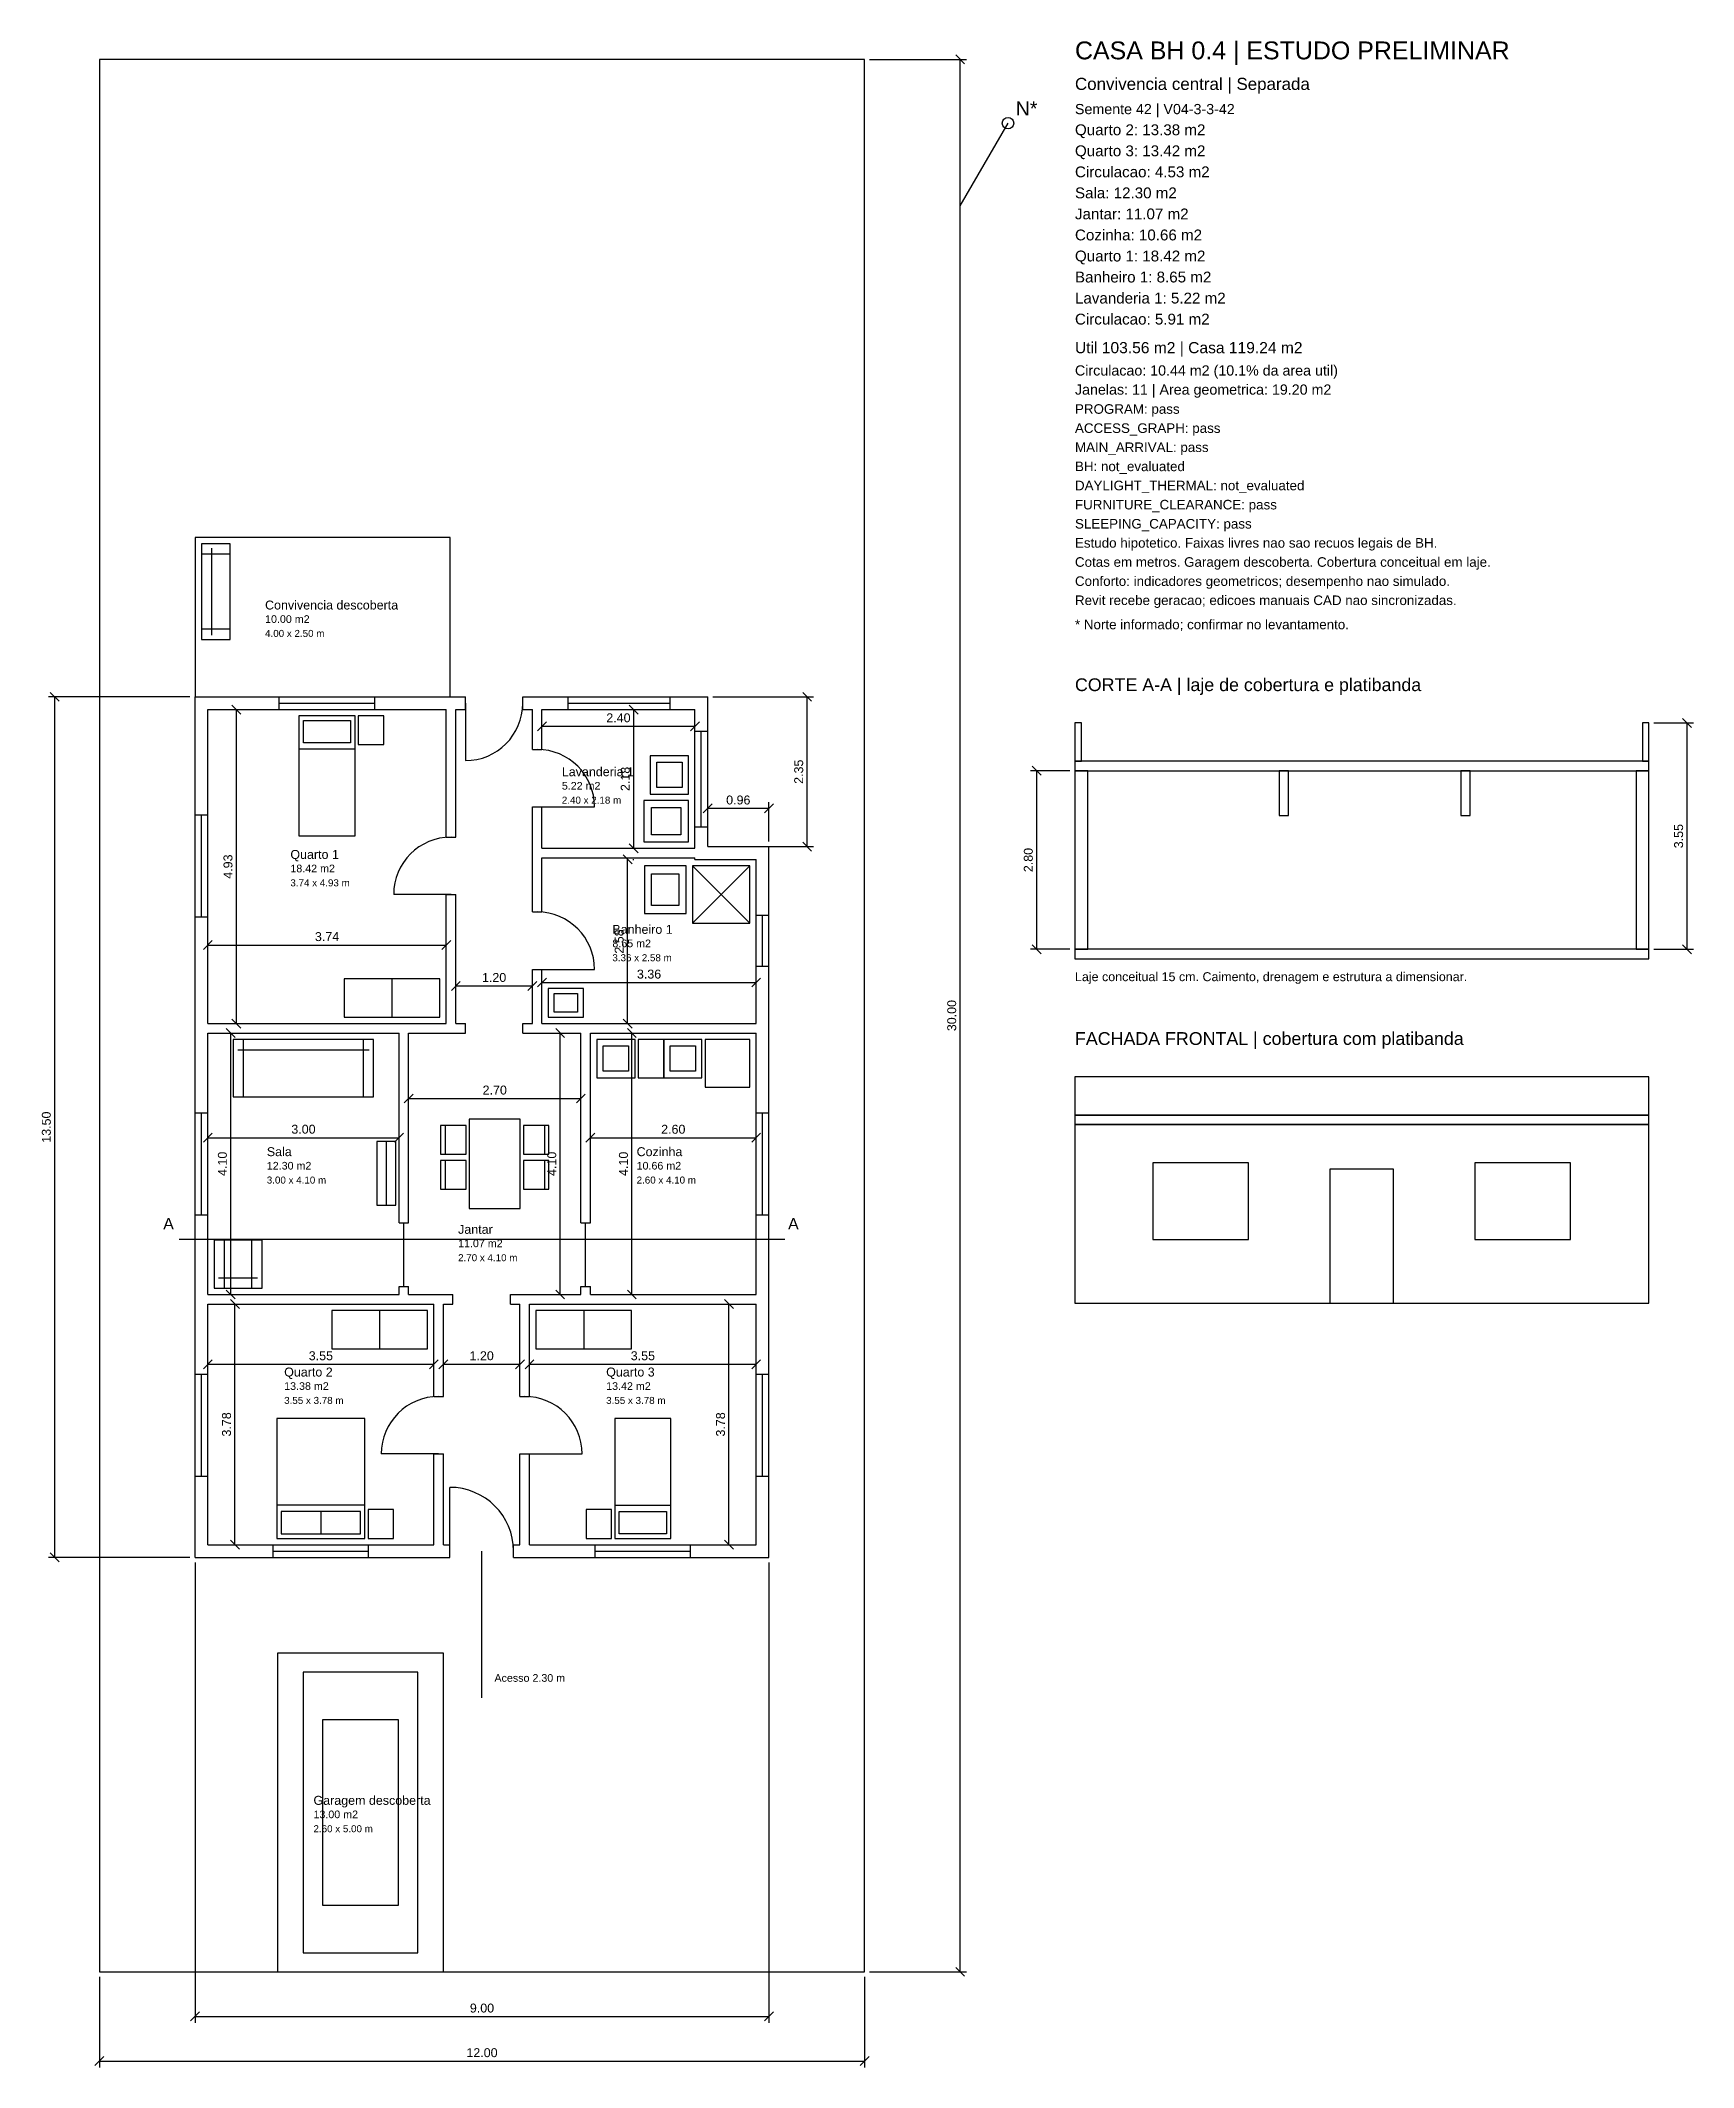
# Model space of a CAD drawing. Header units: millimetres. Extents: x -923 to 107000, y -1500 to 30295.
# Drawn here: x 81077 to 107000, y -1500 to 30295 of the extents above; entities that cross this region are included whole.
import ezdxf

# ---------------------------------------------------------------- set-up
doc = ezdxf.new("R2010")
doc.units = ezdxf.units.MM
doc.header["$MEASUREMENT"] = 0
for name, color, linetype in [('CASA_ACESSO', 4, 'Continuous'), ('CASA_COBERTURA', 2, 'Continuous'), ('CASA_COTAS', 6, 'Continuous'), ('CASA_ESTUDO', 8, 'Continuous'), ('CASA_EXTERNO', 3, 'Continuous'), ('CASA_JANELAS', 4, 'Continuous'), ('CASA_LOTE', 8, 'Continuous'), ('CASA_MOVEIS', 3, 'Continuous'), ('CASA_PAREDES', 7, 'Continuous'), ('CASA_PORTAS', 2, 'Continuous'), ('CASA_TEXTOS', 7, 'Continuous')]:
    doc.layers.add(name, color=color, linetype=linetype)
doc.styles.get("Standard").update_dxf_attribs({"font": 'arial.ttf'})
doc.dimstyles.get("Standard").update_dxf_attribs({"dimtxt": 0.18, "dimasz": 0.18, "dimexe": 0.18, "dimexo": 0.0625, "dimgap": 0.09, "dimtad": 0, "dimtih": 1, "dimtoh": 1, "dimdec": 4, "dimzin": 0, "dimdsep": 46, "dimtxsty": 'Standard', "dimcen": 0.09, "dimadec": 0, "dimazin": 0, "dimtfac": 1, "dimtdec": 4, "dimtofl": 0, "dimtmove": 0, "dimatfit": 3, "dimfxl": 1, "dimtolj": 1, "dimtzin": 0, "dimarcsym": 0})

msp = doc.modelspace()

# ---------------------------------------------------------------- texts
at = {"layer": 'CASA_TEXTOS'}
for s, height, p in [('CASA BH 0.4 | ESTUDO PRELIMINAR', 280, (97300, 30000)), ('Convivencia central | Separada', 190, (97300, 29520)), ('N*', 220, (96370, 29119.038)), ('Semente 42 | V04-3-3-42', 160, (97300, 29140)), ('Quarto 2: 13.38 m2', 170, (97300, 28810)), ('Quarto 3: 13.42 m2', 170, (97300, 28480)), ('Circulacao: 4.53 m2', 170, (97300, 28150)), ('Sala: 12.30 m2', 170, (97300, 27820)), ('Jantar: 11.07 m2', 170, (97300, 27490)), ('Cozinha: 10.66 m2', 170, (97300, 27160)), ('Quarto 1: 18.42 m2', 170, (97300, 26830)), ('Banheiro 1: 8.65 m2', 170, (97300, 26500)), ('Lavanderia 1: 5.22 m2', 170, (97300, 26170)), ('Circulacao: 5.91 m2', 170, (97300, 25840)), ('Util 103.56 m2 | Casa 119.24 m2', 175, (97300, 25390)), ('Circulacao: 10.44 m2 (10.1% da area util)', 160, (97300, 25040)), ('Janelas: 11 | Area geometrica: 19.20 m2', 160, (97300, 24740)), ('PROGRAM: pass', 150, (97300, 24440)), ('ACCESS_GRAPH: pass', 150, (97300, 24140)), ('MAIN_ARRIVAL: pass', 150, (97300, 23840)), ('BH: not_evaluated', 150, (97300, 23540)), ('DAYLIGHT_THERMAL: not_evaluated', 150, (97300, 23240)), ('FURNITURE_CLEARANCE: pass', 150, (97300, 22940)), ('SLEEPING_CAPACITY: pass', 150, (97300, 22640)), ('Estudo hipotetico. Faixas livres nao sao recuos legais de BH.', 150, (97300, 22340)), ('Cotas em metros. Garagem descoberta. Cobertura conceitual em laje.', 150, (97300, 22040)), ('Conforto: indicadores geometricos; desempenho nao simulado.', 150, (97300, 21740)), ('Convivencia descoberta', 140, (84598, 21370)), ('Revit recebe geracao; edicoes manuais CAD nao sincronizadas.', 150, (97300, 21440)), ('4.00 x 2.50 m', 110, (84598, 20940)), ('10.00 m2', 120, (84598, 21160)), ('* Norte informado; confirmar no levantamento.', 150, (97300, 21060)), ('CORTE A-A | laje de cobertura e platibanda', 200, (97300, 20090)), ('Lavanderia 1', 140, (89252.4, 18754.75)), ('5.22 m2', 120, (89252.4, 18544.75)), ('2.40 x 2.18 m', 110, (89252.4, 18324.75)), ('Quarto 1', 140, (84994.95, 17457.5)), ('18.42 m2', 120, (84994.95, 17247.5)), ('3.74 x 4.93 m', 110, (84994.95, 17027.5)), ('Banheiro 1', 140, (90044.95, 16282.5)), ('3.36 x 2.58 m', 110, (90044.95, 15852.5)), ('8.65 m2', 120, (90044.95, 16072.5)), ('Laje conceitual 15 cm. Caimento, drenagem e estrutura a dimensionar.', 140, (97300, 15540)), ('FACHADA FRONTAL | cobertura com platibanda', 200, (97300, 14540)), ('Sala', 140, (84625, 12795)), ('Cozinha', 140, (90425, 12795)), ('3.00 x 4.10 m', 110, (84625, 12365)), ('12.30 m2', 120, (84625, 12585)), ('2.60 x 4.10 m', 110, (90425, 12365)), ('10.66 m2', 120, (90425, 12585)), ('A', 180, (83000, 11645)), ('A', 180, (92800, 11645)), ('Jantar', 140, (87625, 11577)), ('11.07 m2', 120, (87625, 11367)), ('2.70 x 4.10 m', 110, (87625, 11147)), ('Quarto 2', 140, (84897.594, 9338.5)), ('13.38 m2', 120, (84897.594, 9128.5)), ('Quarto 3', 140, (89947.594, 9338.5)), ('13.42 m2', 120, (89947.594, 9128.5)), ('3.55 x 3.78 m', 110, (84897.594, 8908.5)), ('3.55 x 3.78 m', 110, (89947.594, 8908.5)), ('Acesso 2.30 m', 120, (88195.189, 4550)), ('Garagem descoberta', 140, (85357.189, 2620)), ('2.60 x 5.00 m', 110, (85357.189, 2190)), ('13.00 m2', 120, (85357.189, 2410))]:
    msp.add_text(s, height=height, dxfattribs=at).set_placement(p)

# ---------------------------------------------------------------- blocks, each defined once
blk = doc.blocks.new('*D45')
at = {"layer": 'CASA_COTAS', "color": 0, "lineweight": -2, "transparency": 16777216}
for p, q in [((83630, 9461), (83770, 9601)), ((83700, 9611), (83700, 9631)), ((87175, 9461), (87315, 9601)), ((87245, 9611), (87245, 9631)), ((83700, 9531), (87245, 9531))]:
    blk.add_line(p, q, dxfattribs=at)
at = {"layer": 'Defpoints', "color": 0, "transparency": 16777216}
for p in [(83700, 9531), (87245, 9531), (87245, 9531)]:
    blk.add_point(p, dxfattribs=at)
at = {"layer": 'CASA_COTAS', "color": 0, "transparency": 16777216, "insert": (85473, 9663), "char_height": 140, "attachment_point": 5}
blk.add_mtext('\\A1;3.55', dxfattribs=at)
blk = doc.blocks.new('*D46')
at = {"layer": 'CASA_COTAS', "color": 0, "lineweight": -2, "transparency": 16777216}
for p, q in [((84195, 10405), (84055, 10545)), ((84125, 6700), (84125, 10475)), ((84205, 10475), (84225, 10475)), ((84195, 6630), (84055, 6770)), ((84205, 6700), (84225, 6700))]:
    blk.add_line(p, q, dxfattribs=at)
at = {"layer": 'Defpoints', "color": 0, "transparency": 16777216}
for p in [(84125, 10475), (84125, 10475), (84125, 6700)]:
    blk.add_point(p, dxfattribs=at)
at = {"layer": 'CASA_COTAS', "color": 0, "transparency": 16777216, "insert": (83994, 8587), "char_height": 140, "attachment_point": 5, "rotation": 90}
blk.add_mtext('\\A1;3.78', dxfattribs=at)
blk = doc.blocks.new('*D47')
at = {"layer": 'CASA_COTAS', "color": 0, "lineweight": -2, "transparency": 16777216}
for p, q in [((88675, 9461), (88815, 9601)), ((88745, 9611), (88745, 9631)), ((92230, 9461), (92370, 9601)), ((92300, 9611), (92300, 9631)), ((88745, 9531), (92300, 9531))]:
    blk.add_line(p, q, dxfattribs=at)
at = {"layer": 'Defpoints', "color": 0, "transparency": 16777216}
for p in [(88745, 9531), (92300, 9531), (92300, 9531)]:
    blk.add_point(p, dxfattribs=at)
at = {"layer": 'CASA_COTAS', "color": 0, "transparency": 16777216, "insert": (90523, 9663), "char_height": 140, "attachment_point": 5}
blk.add_mtext('\\A1;3.55', dxfattribs=at)
blk = doc.blocks.new('*D48')
at = {"layer": 'CASA_COTAS', "color": 0, "lineweight": -2, "transparency": 16777216}
for p, q in [((91943, 10405), (91803, 10545)), ((91873, 6700), (91873, 10475)), ((91953, 10475), (91973, 10475)), ((91943, 6630), (91803, 6770)), ((91953, 6700), (91973, 6700))]:
    blk.add_line(p, q, dxfattribs=at)
at = {"layer": 'Defpoints', "color": 0, "transparency": 16777216}
for p in [(91873, 10475), (91873, 10475), (91873, 6700)]:
    blk.add_point(p, dxfattribs=at)
at = {"layer": 'CASA_COTAS', "color": 0, "transparency": 16777216, "insert": (91742, 8587), "char_height": 140, "attachment_point": 5, "rotation": 90}
blk.add_mtext('\\A1;3.78', dxfattribs=at)
blk = doc.blocks.new('*D49')
at = {"layer": 'CASA_COTAS', "color": 0, "lineweight": -2, "transparency": 16777216}
for p, q in [((87325, 9461), (87465, 9601)), ((87395, 9611), (87395, 9631)), ((88525, 9461), (88665, 9601)), ((88595, 9611), (88595, 9631)), ((87395, 9531), (88595, 9531))]:
    blk.add_line(p, q, dxfattribs=at)
at = {"layer": 'Defpoints', "color": 0, "transparency": 16777216}
for p in [(87395, 9531), (88595, 9531), (88595, 9531)]:
    blk.add_point(p, dxfattribs=at)
at = {"layer": 'CASA_COTAS', "color": 0, "transparency": 16777216, "insert": (87995, 9663), "char_height": 140, "attachment_point": 5}
blk.add_mtext('\\A1;1.20', dxfattribs=at)
blk = doc.blocks.new('*D50')
at = {"layer": 'CASA_COTAS', "color": 0, "lineweight": -2, "transparency": 16777216}
for p, q in [((83630, 13015), (83770, 13155)), ((83700, 13165), (83700, 13185)), ((83700, 13085), (86700, 13085)), ((86630, 13015), (86770, 13155)), ((86700, 13165), (86700, 13185))]:
    blk.add_line(p, q, dxfattribs=at)
at = {"layer": 'Defpoints', "color": 0, "transparency": 16777216}
for p in [(83700, 13085), (86700, 13085), (86700, 13085)]:
    blk.add_point(p, dxfattribs=at)
at = {"layer": 'CASA_COTAS', "color": 0, "transparency": 16777216, "insert": (85200, 13217), "char_height": 140, "attachment_point": 5}
blk.add_mtext('\\A1;3.00', dxfattribs=at)
blk = doc.blocks.new('*D51')
at = {"layer": 'CASA_COTAS', "color": 0, "lineweight": -2, "transparency": 16777216}
for p, q in [((84130, 14655), (83990, 14795)), ((84060, 10625), (84060, 14725)), ((84140, 14725), (84160, 14725)), ((84130, 10555), (83990, 10695)), ((84140, 10625), (84160, 10625))]:
    blk.add_line(p, q, dxfattribs=at)
at = {"layer": 'Defpoints', "color": 0, "transparency": 16777216}
for p in [(84060, 14725), (84060, 14725), (84060, 10625)]:
    blk.add_point(p, dxfattribs=at)
at = {"layer": 'CASA_COTAS', "color": 0, "transparency": 16777216, "insert": (83929, 12675), "char_height": 140, "attachment_point": 5, "rotation": 90}
blk.add_mtext('\\A1;4.10', dxfattribs=at)
blk = doc.blocks.new('*D52')
at = {"layer": 'CASA_COTAS', "color": 0, "lineweight": -2, "transparency": 16777216}
for p, q in [((86780, 13630), (86920, 13770)), ((86850, 13780), (86850, 13800)), ((86850, 13700), (89550, 13700)), ((89480, 13630), (89620, 13770)), ((89550, 13780), (89550, 13800))]:
    blk.add_line(p, q, dxfattribs=at)
at = {"layer": 'Defpoints', "color": 0, "transparency": 16777216}
for p in [(86850, 13700), (89550, 13700), (89550, 13700)]:
    blk.add_point(p, dxfattribs=at)
at = {"layer": 'CASA_COTAS', "color": 0, "transparency": 16777216, "insert": (88200, 13831), "char_height": 140, "attachment_point": 5}
blk.add_mtext('\\A1;2.70', dxfattribs=at)
blk = doc.blocks.new('*D53')
at = {"layer": 'CASA_COTAS', "color": 0, "lineweight": -2, "transparency": 16777216}
for p, q in [((89296, 14655), (89156, 14795)), ((89226, 10625), (89226, 14725)), ((89306, 14725), (89326, 14725)), ((89296, 10555), (89156, 10695)), ((89306, 10625), (89326, 10625))]:
    blk.add_line(p, q, dxfattribs=at)
at = {"layer": 'Defpoints', "color": 0, "transparency": 16777216}
for p in [(89226, 14725), (89226, 14725), (89226, 10625)]:
    blk.add_point(p, dxfattribs=at)
at = {"layer": 'CASA_COTAS', "color": 0, "transparency": 16777216, "insert": (89095, 12675), "char_height": 140, "attachment_point": 5, "rotation": 90}
blk.add_mtext('\\A1;4.10', dxfattribs=at)
blk = doc.blocks.new('*D54')
at = {"layer": 'CASA_COTAS', "color": 0, "lineweight": -2, "transparency": 16777216}
for p, q in [((89630, 13015), (89770, 13155)), ((89700, 13165), (89700, 13185)), ((89700, 13085), (92300, 13085)), ((92230, 13015), (92370, 13155)), ((92300, 13165), (92300, 13185))]:
    blk.add_line(p, q, dxfattribs=at)
at = {"layer": 'Defpoints', "color": 0, "transparency": 16777216}
for p in [(89700, 13085), (92300, 13085), (92300, 13085)]:
    blk.add_point(p, dxfattribs=at)
at = {"layer": 'CASA_COTAS', "color": 0, "transparency": 16777216, "insert": (91000, 13216), "char_height": 140, "attachment_point": 5}
blk.add_mtext('\\A1;2.60', dxfattribs=at)
blk = doc.blocks.new('*D55')
at = {"layer": 'CASA_COTAS', "color": 0, "lineweight": -2, "transparency": 16777216}
for p, q in [((90420, 14655), (90280, 14795)), ((90350, 10625), (90350, 14725)), ((90430, 14725), (90450, 14725)), ((90420, 10555), (90280, 10695)), ((90430, 10625), (90450, 10625))]:
    blk.add_line(p, q, dxfattribs=at)
at = {"layer": 'Defpoints', "color": 0, "transparency": 16777216}
for p in [(90350, 14725), (90350, 14725), (90350, 10625)]:
    blk.add_point(p, dxfattribs=at)
at = {"layer": 'CASA_COTAS', "color": 0, "transparency": 16777216, "insert": (90219, 12675), "char_height": 140, "attachment_point": 5, "rotation": 90}
blk.add_mtext('\\A1;4.10', dxfattribs=at)
blk = doc.blocks.new('*D56')
at = {"layer": 'CASA_COTAS', "color": 0, "lineweight": -2, "transparency": 16777216}
for p, q in [((83630, 16036), (83770, 16176)), ((83700, 16186), (83700, 16206)), ((83700, 16106), (87440, 16106)), ((87370, 16036), (87510, 16176)), ((87440, 16186), (87440, 16206))]:
    blk.add_line(p, q, dxfattribs=at)
at = {"layer": 'Defpoints', "color": 0, "transparency": 16777216}
for p in [(83700, 16106), (87440, 16106), (87440, 16106)]:
    blk.add_point(p, dxfattribs=at)
at = {"layer": 'CASA_COTAS', "color": 0, "transparency": 16777216, "insert": (85570, 16238), "char_height": 140, "attachment_point": 5}
blk.add_mtext('\\A1;3.74', dxfattribs=at)
blk = doc.blocks.new('*D57')
at = {"layer": 'CASA_COTAS', "color": 0, "lineweight": -2, "transparency": 16777216}
for p, q in [((84219, 19730), (84079, 19870)), ((84149, 14875), (84149, 19800)), ((84229, 19800), (84249, 19800)), ((84219, 14805), (84079, 14945)), ((84229, 14875), (84249, 14875))]:
    blk.add_line(p, q, dxfattribs=at)
at = {"layer": 'Defpoints', "color": 0, "transparency": 16777216}
for p in [(84149, 19800), (84149, 19800), (84149, 14875)]:
    blk.add_point(p, dxfattribs=at)
at = {"layer": 'CASA_COTAS', "color": 0, "transparency": 16777216, "insert": (84017, 17337), "char_height": 140, "attachment_point": 5, "rotation": 90}
blk.add_mtext('\\A1;4.93', dxfattribs=at)
blk = doc.blocks.new('*D58')
at = {"layer": 'CASA_COTAS', "color": 0, "lineweight": -2, "transparency": 16777216}
for p, q in [((88870, 15449), (89010, 15589)), ((88940, 15599), (88940, 15619)), ((92230, 15449), (92370, 15589)), ((92300, 15599), (92300, 15619)), ((88940, 15519), (92300, 15519))]:
    blk.add_line(p, q, dxfattribs=at)
at = {"layer": 'Defpoints', "color": 0, "transparency": 16777216}
for p in [(88940, 15519), (92300, 15519), (92300, 15519)]:
    blk.add_point(p, dxfattribs=at)
at = {"layer": 'CASA_COTAS', "color": 0, "transparency": 16777216, "insert": (90620, 15650), "char_height": 140, "attachment_point": 5}
blk.add_mtext('\\A1;3.36', dxfattribs=at)
blk = doc.blocks.new('*D59')
at = {"layer": 'CASA_COTAS', "color": 0, "lineweight": -2, "transparency": 16777216}
for p, q in [((90354, 17380), (90214, 17520)), ((90284, 14875), (90284, 17450)), ((90364, 17450), (90384, 17450)), ((90354, 14805), (90214, 14945)), ((90364, 14875), (90384, 14875))]:
    blk.add_line(p, q, dxfattribs=at)
at = {"layer": 'Defpoints', "color": 0, "transparency": 16777216}
for p in [(90284, 17450), (90284, 17450), (90284, 14875)]:
    blk.add_point(p, dxfattribs=at)
at = {"layer": 'CASA_COTAS', "color": 0, "transparency": 16777216, "insert": (90152, 16162), "char_height": 140, "attachment_point": 5, "rotation": 90}
blk.add_mtext('\\A1;2.58', dxfattribs=at)
blk = doc.blocks.new('*D60')
at = {"layer": 'CASA_COTAS', "color": 0, "lineweight": -2, "transparency": 16777216}
for p, q in [((88870, 19469), (89010, 19609)), ((88940, 19619), (88940, 19639)), ((88940, 19539), (91340, 19539)), ((91270, 19469), (91410, 19609)), ((91340, 19619), (91340, 19639))]:
    blk.add_line(p, q, dxfattribs=at)
at = {"layer": 'Defpoints', "color": 0, "transparency": 16777216}
for p in [(88940, 19539), (91340, 19539), (91340, 19539)]:
    blk.add_point(p, dxfattribs=at)
at = {"layer": 'CASA_COTAS', "color": 0, "transparency": 16777216, "insert": (90140, 19670), "char_height": 140, "attachment_point": 5}
blk.add_mtext('\\A1;2.40', dxfattribs=at)
blk = doc.blocks.new('*D61')
at = {"layer": 'CASA_COTAS', "color": 0, "lineweight": -2, "transparency": 16777216}
for p, q in [((90450, 19730), (90310, 19870)), ((90380, 17625), (90380, 19800)), ((90460, 19800), (90480, 19800)), ((90450, 17555), (90310, 17695)), ((90460, 17625), (90480, 17625))]:
    blk.add_line(p, q, dxfattribs=at)
at = {"layer": 'Defpoints', "color": 0, "transparency": 16777216}
for p in [(90380, 19800), (90380, 19800), (90380, 17625)]:
    blk.add_point(p, dxfattribs=at)
at = {"layer": 'CASA_COTAS', "color": 0, "transparency": 16777216, "insert": (90248, 18712), "char_height": 140, "attachment_point": 5, "rotation": 90}
blk.add_mtext('\\A1;2.18', dxfattribs=at)
blk = doc.blocks.new('*D62')
at = {"layer": 'CASA_COTAS', "color": 0, "lineweight": -2, "transparency": 16777216}
for p, q in [((87520, 15396), (87660, 15536)), ((87590, 15546), (87590, 15566)), ((87590, 15466), (88790, 15466)), ((88720, 15396), (88860, 15536)), ((88790, 15546), (88790, 15566))]:
    blk.add_line(p, q, dxfattribs=at)
at = {"layer": 'Defpoints', "color": 0, "transparency": 16777216}
for p in [(87590, 15466), (88790, 15466), (88790, 15466)]:
    blk.add_point(p, dxfattribs=at)
at = {"layer": 'CASA_COTAS', "color": 0, "transparency": 16777216, "insert": (88190, 15597), "char_height": 140, "attachment_point": 5}
blk.add_mtext('\\A1;1.20', dxfattribs=at)
blk = doc.blocks.new('*D63')
at = {"layer": 'CASA_COTAS', "color": 0, "lineweight": -2, "transparency": 16777216}
for p, q in [((91470, 18180), (91610, 18320)), ((91540, 17730), (91540, 18350)), ((92500, 18250), (91540, 18250)), ((92430, 18180), (92570, 18320)), ((92500, 17730), (92500, 18350))]:
    blk.add_line(p, q, dxfattribs=at)
at = {"layer": 'Defpoints', "color": 0, "transparency": 16777216}
for p in [(91540, 18250), (91540, 17650), (92500, 17650)]:
    blk.add_point(p, dxfattribs=at)
at = {"layer": 'CASA_COTAS', "color": 0, "transparency": 16777216, "insert": (92020, 18381), "char_height": 140, "attachment_point": 5}
blk.add_mtext('\\A1;0.96', dxfattribs=at)
blk = doc.blocks.new('*D64')
at = {"layer": 'CASA_COTAS', "color": 0, "lineweight": -2, "transparency": 16777216}
for p, q in [((93170, 19930), (93030, 20070)), ((91620, 20000), (93200, 20000)), ((93100, 17650), (93100, 20000)), ((91620, 17650), (93200, 17650)), ((93170, 17580), (93030, 17720))]:
    blk.add_line(p, q, dxfattribs=at)
at = {"layer": 'Defpoints', "color": 0, "transparency": 16777216}
for p in [(91540, 20000), (93100, 20000), (91540, 17650)]:
    blk.add_point(p, dxfattribs=at)
at = {"layer": 'CASA_COTAS', "color": 0, "transparency": 16777216, "insert": (92968, 18825), "char_height": 140, "attachment_point": 5, "rotation": 90}
blk.add_mtext('\\A1;2.35', dxfattribs=at)
blk = doc.blocks.new('*D65')
at = {"layer": 'CASA_COTAS', "color": 0, "lineweight": -2, "transparency": 16777216}
for p, q in [((83500, 6420), (83500, -800)), ((92500, 6420), (92500, -800)), ((83430, -770), (83570, -630)), ((92430, -770), (92570, -630)), ((83500, -700), (92500, -700))]:
    blk.add_line(p, q, dxfattribs=at)
at = {"layer": 'Defpoints', "color": 0, "transparency": 16777216}
for p in [(83500, 6500), (92500, 6500), (92500, -700)]:
    blk.add_point(p, dxfattribs=at)
at = {"layer": 'CASA_COTAS', "color": 0, "transparency": 16777216, "insert": (88000, -569), "char_height": 140, "attachment_point": 5}
blk.add_mtext('\\A1;9.00', dxfattribs=at)
blk = doc.blocks.new('*D66')
at = {"layer": 'CASA_COTAS', "color": 0, "lineweight": -2, "transparency": 16777216}
for p, q in [((81370, 19930), (81230, 20070)), ((83420, 20000), (81200, 20000)), ((81300, 6500), (81300, 20000)), ((83420, 6500), (81200, 6500)), ((81370, 6430), (81230, 6570))]:
    blk.add_line(p, q, dxfattribs=at)
at = {"layer": 'Defpoints', "color": 0, "transparency": 16777216}
for p in [(81300, 20000), (83500, 20000), (83500, 6500)]:
    blk.add_point(p, dxfattribs=at)
at = {"layer": 'CASA_COTAS', "color": 0, "transparency": 16777216, "insert": (81168, 13250), "char_height": 140, "attachment_point": 5, "rotation": 90}
blk.add_mtext('\\A1;13.50', dxfattribs=at)
blk = doc.blocks.new('*D67')
at = {"layer": 'CASA_COTAS', "color": 0, "lineweight": -2, "transparency": 16777216}
for p, q in [((82000, -80), (82000, -1500)), ((94000, -80), (94000, -1500)), ((81930, -1470), (82070, -1330)), ((82000, -1400), (94000, -1400)), ((93930, -1470), (94070, -1330))]:
    blk.add_line(p, q, dxfattribs=at)
at = {"layer": 'Defpoints', "color": 0, "transparency": 16777216}
for p in [(82000, 0), (94000, 0), (94000, -1400)]:
    blk.add_point(p, dxfattribs=at)
at = {"layer": 'CASA_COTAS', "color": 0, "transparency": 16777216, "insert": (88000, -1269), "char_height": 140, "attachment_point": 5}
blk.add_mtext('\\A1;12.00', dxfattribs=at)
blk = doc.blocks.new('*D68')
at = {"layer": 'CASA_COTAS', "color": 0, "lineweight": -2, "transparency": 16777216}
for p, q in [((94080, 30000), (95600, 30000)), ((95570, 29930), (95430, 30070)), ((95500, 0), (95500, 30000)), ((94080, 0), (95600, 0)), ((95570, -70), (95430, 70))]:
    blk.add_line(p, q, dxfattribs=at)
at = {"layer": 'Defpoints', "color": 0, "transparency": 16777216}
for p in [(94000, 30000), (95500, 30000), (94000, 0)]:
    blk.add_point(p, dxfattribs=at)
at = {"layer": 'CASA_COTAS', "color": 0, "transparency": 16777216, "insert": (95368, 15000), "char_height": 140, "attachment_point": 5, "rotation": 90}
blk.add_mtext('\\A1;30.00', dxfattribs=at)
blk = doc.blocks.new('*D69')
at = {"layer": 'CASA_COTAS', "color": 0, "lineweight": -2, "transparency": 16777216}
for p, q in [((97220, 18840), (96600, 18840)), ((96770, 18770), (96630, 18910)), ((96700, 16040), (96700, 18840)), ((97220, 16040), (96600, 16040)), ((96770, 15970), (96630, 16110))]:
    blk.add_line(p, q, dxfattribs=at)
at = {"layer": 'Defpoints', "color": 0, "transparency": 16777216}
for p in [(96700, 18840), (97300, 18840), (97300, 16040)]:
    blk.add_point(p, dxfattribs=at)
at = {"layer": 'CASA_COTAS', "color": 0, "transparency": 16777216, "insert": (96569, 17440), "char_height": 140, "attachment_point": 5, "rotation": 90}
blk.add_mtext('\\A1;2.80', dxfattribs=at)
blk = doc.blocks.new('*D70')
at = {"layer": 'CASA_COTAS', "color": 0, "lineweight": -2, "transparency": 16777216}
for p, q in [((106380, 19590), (107000, 19590)), ((106970, 19520), (106830, 19660)), ((106900, 16040), (106900, 19590)), ((106380, 16040), (107000, 16040)), ((106970, 15970), (106830, 16110))]:
    blk.add_line(p, q, dxfattribs=at)
at = {"layer": 'Defpoints', "color": 0, "transparency": 16777216}
for p in [(106300, 19590), (106900, 19590), (106300, 16040)]:
    blk.add_point(p, dxfattribs=at)
at = {"layer": 'CASA_COTAS', "color": 0, "transparency": 16777216, "insert": (106768, 17815), "char_height": 140, "attachment_point": 5, "rotation": 90}
blk.add_mtext('\\A1;3.55', dxfattribs=at)

# ---------------------------------------------------------------- dimensions: what is measured, and where the dimension line sits
at = {"layer": 'CASA_COTAS'}
for base, p1, p2, picture, middle in [((95500, 30000), (94000, 0), (94000, 30000), '*D68', (95368.472, 15000)), ((81300, 20000), (83500, 6500), (83500, 20000), '*D66', (81168.472, 13250)), ((93100, 20000), (91539.9, 17650), (91539.9, 20000), '*D64', (92968.472, 18825)), ((84148.787980253, 19800), (84148.787980253, 14875), (84148.787980253, 19800), '*D57', (84017.260012995, 17337.5)), ((90379.899835438, 19800), (90379.899835437, 17625), (90379.899835437, 19800), '*D61', (90248.419617156, 18712.5)), ((106900, 19590), (106300, 16040), (106300, 19590), '*D70', (106768.472, 17815)), ((96700, 18840), (97300, 16040), (97300, 18840), '*D69', (96568.52, 17440)), ((90283.939901263, 17450), (90283.939901262, 14875), (90283.939901262, 17450), '*D59', (90152.459682981, 16162.5)), ((84060, 14725), (84060, 10625), (84060, 14725), '*D51', (83928.52, 12675)), ((89226, 14725), (89226, 10625), (89226, 14725), '*D53', (89094.52, 12675)), ((90350, 14725), (90350, 10625), (90350, 14725), '*D55', (90218.52, 12675)), ((84125.422634459, 10475), (84125.422634459, 6700), (84125.422634459, 10475), '*D46', (83993.894667201, 8587.5)), ((91873.422634459, 10475), (91873.422634459, 6700), (91873.422634459, 10475), '*D48', (91741.894667201, 8587.5))]:
    dim = msp.add_linear_dim(base=base, p1=p1, p2=p2, angle=90, dimstyle='Standard', override={"dimtxt": 140, "dimasz": 120, "dimexe": 100, "dimexo": 80, "dimgap": 60, "dimtad": 1, "dimtih": 0, "dimtoh": 0, "dimdec": 2, "dimlfac": 0.001, "dimpost": '<>', "dimtsz": 70}, dxfattribs=at)
    dim.commit()
    dim.dimension.update_dxf_attribs({"geometry": picture, "text_midpoint": middle})
for base, p1, p2, picture, middle in [((91339.9, 19539), (88939.9, 19539), (91339.9, 19539), '*D60', (90139.9, 19670.48)), ((91539.9, 18250), (92500, 17650), (91539.9, 17650), '*D63', (92019.95, 18381.48)), ((87439.9, 16106.25), (83700, 16106.25), (87439.9, 16106.25), '*D56', (85569.95, 16237.778)), ((88789.9, 15466), (87589.9, 15466), (88789.9, 15466), '*D62', (88189.9, 15597.48)), ((92300, 15518.75), (88939.9, 15518.75), (92300, 15518.75), '*D58', (90619.95, 15650.278)), ((89550, 13700), (86850, 13700), (89550, 13700), '*D52', (88200, 13831.48)), ((86700, 13085), (83700, 13085), (86700, 13085), '*D50', (85200, 13216.528)), ((92300, 13085), (89700, 13085), (92300, 13085), '*D54', (91000, 13216.48)), ((87245.189, 9531.25), (83700, 9531.25), (87245.189, 9531.25), '*D45', (85472.594, 9662.778)), ((88595.189, 9531.25), (87395.189, 9531.25), (88595.189, 9531.25), '*D49', (87995.189, 9662.73)), ((92300, 9531.25), (88745.189, 9531.25), (92300, 9531.25), '*D47', (90522.594, 9662.778)), ((92500, -700), (83500, 6500), (92500, 6500), '*D65', (88000, -568.52)), ((94000, -1400), (82000, 0), (94000, 0), '*D67', (88000, -1268.52))]:
    dim = msp.add_linear_dim(base=base, p1=p1, p2=p2, dimstyle='Standard', override={"dimtxt": 140, "dimasz": 120, "dimexe": 100, "dimexo": 80, "dimgap": 60, "dimtad": 1, "dimtih": 0, "dimtoh": 0, "dimdec": 2, "dimlfac": 0.001, "dimpost": '<>', "dimtsz": 70}, dxfattribs=at)
    dim.commit()
    dim.dimension.update_dxf_attribs({"geometry": picture, "text_midpoint": middle})

# ---------------------------------------------------------------- linework, layer by layer
at = {"layer": 'CASA_ACESSO'}
msp.add_lwpolyline([(87995.189, 4300), (87995.189, 5900), (87995.189, 5900), (87995.189, 6600)], dxfattribs=at)
at = {"layer": 'CASA_COBERTURA'}
for points in [[(97300, 18990), (97400, 18990), (97400, 19590), (97300, 19590)], [(106200, 18990), (106300, 18990), (106300, 19590), (106200, 19590)], [(97300, 18840), (106300, 18840), (106300, 18990), (97300, 18990)], [(97300, 13440), (106300, 13440), (106300, 14040), (97300, 14040)], [(97300, 13290), (106300, 13290), (106300, 13440), (97300, 13440)]]:
    msp.add_lwpolyline(points, close=True, dxfattribs=at)
at = {"layer": 'CASA_ESTUDO'}
for p, q in [((95500, 27700), (96250, 28999.038)), ((83250, 11495), (92750, 11495))]:
    msp.add_line(p, q, dxfattribs=at)
for points in [[(97300, 16040), (97500, 16040), (97500, 18840), (97300, 18840)], [(100500, 18140), (100650, 18140), (100650, 18840), (100500, 18840)], [(103350, 18140), (103500, 18140), (103500, 18840), (103350, 18840)], [(106100, 16040), (106300, 16040), (106300, 18840), (106100, 18840)], [(97300, 15890), (106300, 15890), (106300, 16040), (97300, 16040)], [(97300, 10490), (106300, 10490), (106300, 13290), (97300, 13290)], [(98522.594, 11490), (100022.594, 11490), (100022.594, 12690), (98522.594, 12690)], [(101295.189, 10490), (102295.189, 10490), (102295.189, 12590), (101295.189, 12590)], [(103572.594, 11490), (105072.594, 11490), (105072.594, 12690), (103572.594, 12690)]]:
    msp.add_lwpolyline(points, close=True, dxfattribs=at)
msp.add_circle((96250, 28999.038), 90, dxfattribs=at)
at = {"layer": 'CASA_EXTERNO'}
for points in [[(83500, 20000), (87500, 20000), (87500, 22500), (83500, 22500)], [(84795.189, 0), (87395.189, 0), (87395.189, 5000), (84795.189, 5000)]]:
    msp.add_lwpolyline(points, close=True, dxfattribs=at)
at = {"layer": 'CASA_JANELAS'}
for p, q in [((84819.95, 20000), (86319.95, 20000)), ((84819.95, 19900), (86319.95, 19900)), ((84819.95, 19800), (86319.95, 19800)), ((89352.4, 20000), (90952.4, 20000)), ((89352.4, 19900), (90952.4, 19900)), ((89352.4, 19800), (90952.4, 19800)), ((91339.9, 17962.5), (91339.9, 19462.5)), ((91439.9, 17962.5), (91439.9, 19462.5)), ((91539.9, 17962.5), (91539.9, 19462.5)), ((83500, 16550), (83500, 18150)), ((83600, 16550), (83600, 18150)), ((83700, 16550), (83700, 18150)), ((92300, 15775), (92300, 16575)), ((92400, 15775), (92400, 16575)), ((92500, 15775), (92500, 16575)), ((83500, 11875), (83500, 13475)), ((83600, 11875), (83600, 13475)), ((83700, 11875), (83700, 13475)), ((92300, 11875), (92300, 13475)), ((92400, 11875), (92400, 13475)), ((92500, 11875), (92500, 13475)), ((83500, 7775), (83500, 9375)), ((83600, 7775), (83600, 9375)), ((83700, 7775), (83700, 9375)), ((92300, 7775), (92300, 9375)), ((92400, 7775), (92400, 9375)), ((92500, 7775), (92500, 9375)), ((84722.594, 6700), (86222.594, 6700)), ((89772.594, 6700), (91272.594, 6700)), ((84722.594, 6600), (86222.594, 6600)), ((84722.594, 6500), (86222.594, 6500)), ((89772.594, 6600), (91272.594, 6600)), ((89772.594, 6500), (91272.594, 6500))]:
    msp.add_line(p, q, dxfattribs=at)
at = {"layer": 'CASA_LOTE'}
msp.add_lwpolyline([(82000, 0), (94000, 0), (94000, 30000), (82000, 30000)], close=True, dxfattribs=at)
at = {"layer": 'CASA_MOVEIS'}
msp.add_line((86500, 12025), (86500, 13025), dxfattribs=at)
for points in [[(83600, 20900), (84050, 20900), (84050, 22400), (83600, 22400)], [(85129.95, 17820), (86009.95, 17820), (86009.95, 19700), (85129.95, 19700)], [(86059.95, 19250), (86459.95, 19250), (86459.95, 19700), (86059.95, 19700)], [(90639.9, 18475), (91239.9, 18475), (91239.9, 19075), (90639.9, 19075)], [(90539.9, 17725), (91239.9, 17725), (91239.9, 18375), (90539.9, 18375)], [(90550, 16600), (91200, 16600), (91200, 17350), (90550, 17350)], [(91300, 16450), (92200, 16450), (92200, 17350), (91300, 17350)], [(85839.9, 14975), (87339.9, 14975), (87339.9, 15575), (85839.9, 15575)], [(89039.9, 14975), (89589.9, 14975), (89589.9, 15425), (89039.9, 15425)], [(84100, 13725), (86300, 13725), (86300, 14625), (84100, 14625)], [(89800, 14025), (90400, 14025), (90400, 14625), (89800, 14625)], [(90450, 14025), (90850, 14025), (90850, 14625), (90450, 14625)], [(90850, 14025), (91450, 14025), (91450, 14625), (90850, 14625)], [(91500, 13875), (92200, 13875), (92200, 14625), (91500, 14625)], [(87800, 11975), (88600, 11975), (88600, 13375), (87800, 13375)], [(87350, 12825), (87750, 12825), (87750, 13275), (87350, 13275)], [(88650, 12825), (89050, 12825), (89050, 13275), (88650, 13275)], [(86350, 12025), (86650, 12025), (86650, 13025), (86350, 13025)], [(87350, 12275), (87750, 12275), (87750, 12725), (87350, 12725)], [(88650, 12275), (89050, 12275), (89050, 12725), (88650, 12725)], [(83800, 10725), (84550, 10725), (84550, 11475), (83800, 11475)], [(85645.189, 9775), (87145.189, 9775), (87145.189, 10375), (85645.189, 10375)], [(88845.189, 9775), (90345.189, 9775), (90345.189, 10375), (88845.189, 10375)], [(84782.594, 6800), (86162.594, 6800), (86162.594, 8680), (84782.594, 8680)], [(90082.594, 6800), (90962.594, 6800), (90962.594, 8680), (90082.594, 8680)], [(86212.594, 6800), (86612.594, 6800), (86612.594, 7250), (86212.594, 7250)], [(89632.594, 6800), (90032.594, 6800), (90032.594, 7250), (89632.594, 7250)], [(85195.189, 300), (86995.189, 300), (86995.189, 4700), (85195.189, 4700)]]:
    msp.add_lwpolyline(points, close=True, dxfattribs=at)
for points in [[(83760, 22330), (83760, 20970)], [(84050, 22240), (83600, 22240)], [(84050, 21060), (83600, 21060)], [(85939.95, 19280), (85199.95, 19280), (85199.95, 19630), (85939.95, 19630), (85939.95, 19280)], [(86009.95, 19180), (85129.95, 19180)], [(90741.9, 18577), (90741.9, 18973), (91137.9, 18973), (91137.9, 18577), (90741.9, 18577)], [(90658.9, 17835.5), (90658.9, 18264.5), (91120.9, 18264.5), (91120.9, 17835.5), (90658.9, 17835.5)], [(91089.5, 16727.5), (90660.5, 16727.5), (90660.5, 17222.5), (91089.5, 17222.5), (91089.5, 16727.5)], [(92200, 16450), (91300, 17350)], [(92200, 17350), (91300, 16450)], [(86589.9, 14975), (86589.9, 15575)], [(89496.4, 15051.5), (89133.4, 15051.5), (89133.4, 15348.5), (89496.4, 15348.5), (89496.4, 15051.5)], [(84170, 14465), (86230, 14465)], [(84260, 13725), (84260, 14625)], [(86140, 13725), (86140, 14625)], [(90298, 14127), (89902, 14127), (89902, 14523), (90298, 14523), (90298, 14127)], [(91348, 14127), (90952, 14127), (90952, 14523), (91348, 14523), (91348, 14127)], [(87420, 13275), (87420, 12825)], [(88980, 13275), (88980, 12825)], [(87420, 12725), (87420, 12275)], [(88980, 12725), (88980, 12275)], [(83960, 10725), (83960, 11475)], [(84390, 10725), (84390, 11475)], [(83870, 10885), (84480, 10885)], [(86395.189, 10375), (86395.189, 9775)], [(89595.189, 10375), (89595.189, 9775)], [(86162.594, 7320), (84782.594, 7320)], [(90082.594, 7320), (90962.594, 7320)], [(86092.594, 7220), (84852.594, 7220), (84852.594, 6870), (86092.594, 6870), (86092.594, 7220)], [(85472.594, 7220), (85472.594, 6870)], [(90152.594, 7220), (90892.594, 7220), (90892.594, 6870), (90152.594, 6870), (90152.594, 7220)], [(86689.189, 3952), (85501.189, 3952), (85501.189, 1048), (86689.189, 1048), (86689.189, 3952)]]:
    msp.add_lwpolyline(points, dxfattribs=at)
at = {"layer": 'CASA_PAREDES'}
for p, q in [((83500, 19900), (83500, 20000)), ((83500, 20000), (83700, 20000)), ((83500, 19800), (83500, 19900)), ((83500, 19462.5), (83500, 19800)), ((83700, 20000), (84722.594, 20000)), ((83700, 19800), (84722.594, 19800)), ((83700, 19462.5), (83700, 19800)), ((84722.594, 20000), (84819.95, 20000)), ((84722.594, 19800), (84819.95, 19800)), ((84819.95, 19900), (84819.95, 20000)), ((84819.95, 19800), (84819.95, 19900)), ((86319.95, 19900), (86319.95, 20000)), ((86319.95, 20000), (86700, 20000)), ((86319.95, 19800), (86319.95, 19900)), ((86319.95, 19800), (86700, 19800)), ((86700, 20000), (86850, 20000)), ((86700, 19800), (86850, 19800)), ((86850, 20000), (87245.189, 20000)), ((86850, 19800), (87245.189, 19800)), ((87245.189, 20000), (87395.189, 20000)), ((87245.189, 19800), (87395.189, 19800)), ((87395.189, 20000), (87439.9, 20000)), ((87395.189, 19800), (87439.9, 19800)), ((87439.9, 20000), (87495.189, 20000)), ((87439.9, 19462.5), (87439.9, 19800)), ((87495.189, 20000), (87545.189, 20000)), ((87545.189, 20000), (87589.9, 20000)), ((87589.9, 20000), (87739.9, 20000)), ((87589.9, 19462.5), (87589.9, 19800)), ((87589.9, 19800), (87739.9, 19800)), ((87739.9, 19900), (87739.9, 20000)), ((87739.9, 19800), (87739.9, 19900)), ((88639.9, 19900), (88639.9, 20000)), ((88639.9, 20000), (88745.189, 20000)), ((88639.9, 19800), (88639.9, 19900)), ((88639.9, 19800), (88745.189, 19800)), ((88745.189, 20000), (88789.9, 20000)), ((88745.189, 19800), (88789.9, 19800)), ((88789.9, 20000), (88939.9, 20000)), ((88789.9, 19462.5), (88789.9, 19800)), ((88939.9, 20000), (89352.4, 20000)), ((88939.9, 19800), (89352.4, 19800)), ((88939.9, 19462.5), (88939.9, 19800)), ((89352.4, 19900), (89352.4, 20000)), ((89352.4, 19800), (89352.4, 19900)), ((90952.4, 19900), (90952.4, 20000)), ((90952.4, 20000), (91272.594, 20000)), ((90952.4, 19800), (90952.4, 19900)), ((90952.4, 19800), (91272.594, 19800)), ((91272.594, 20000), (91339.9, 20000)), ((91272.594, 19800), (91339.9, 19800)), ((91339.9, 20000), (91539.9, 20000)), ((91339.9, 19462.5), (91339.9, 19800)), ((91539.9, 19900), (91539.9, 20000)), ((91539.9, 19800), (91539.9, 19900)), ((91539.9, 19462.5), (91539.9, 19800)), ((83500, 19175), (83500, 19462.5)), ((83700, 19175), (83700, 19462.5)), ((87439.9, 19175), (87439.9, 19462.5)), ((87589.9, 19175), (87589.9, 19462.5)), ((88789.9, 19175), (88789.9, 19462.5)), ((88939.9, 19175), (88939.9, 19462.5)), ((91339.9, 19462.5), (91539.9, 19462.5)), ((83500, 18275), (83500, 19175)), ((83700, 18275), (83700, 19175)), ((87439.9, 18275), (87439.9, 19175)), ((87589.9, 18275), (87589.9, 19175)), ((88789.9, 19175), (88939.9, 19175)), ((83500, 18150), (83500, 18275)), ((83500, 18150), (83700, 18150)), ((83700, 18150), (83700, 18275)), ((87439.9, 18150), (87439.9, 18275)), ((87439.9, 17962.5), (87439.9, 18150)), ((87589.9, 18150), (87589.9, 18275)), ((87589.9, 17962.5), (87589.9, 18150)), ((88789.9, 18150), (88789.9, 18275)), ((88789.9, 18275), (88939.9, 18275)), ((88789.9, 17962.5), (88789.9, 18150)), ((88939.9, 18150), (88939.9, 18275)), ((88939.9, 17962.5), (88939.9, 18150)), ((87439.9, 17800), (87439.9, 17962.5)), ((87589.9, 17800), (87589.9, 17962.5)), ((88789.9, 17800), (88789.9, 17962.5)), ((88939.9, 17800), (88939.9, 17962.5)), ((91339.9, 17800), (91339.9, 17962.5)), ((91339.9, 17962.5), (91539.9, 17962.5)), ((91539.9, 17800), (91539.9, 17962.5)), ((87439.9, 17800), (87495.189, 17800)), ((87495.189, 17800), (87545.189, 17800)), ((87545.189, 17800), (87589.9, 17800)), ((88789.9, 17650), (88789.9, 17800)), ((88789.9, 17625), (88789.9, 17650)), ((88789.9, 17550), (88789.9, 17625)), ((88789.9, 17475), (88789.9, 17550)), ((88939.9, 17650), (88939.9, 17800)), ((88939.9, 17625), (88939.9, 17650)), ((88939.9, 17625), (89352.4, 17625)), ((89352.4, 17625), (89550, 17625)), ((89550, 17625), (89700, 17625)), ((89700, 17625), (89772.594, 17625)), ((89772.594, 17625), (90952.4, 17625)), ((90952.4, 17625), (91272.594, 17625)), ((91272.594, 17625), (91339.9, 17625)), ((91339.9, 17650), (91339.9, 17800)), ((91339.9, 17625), (91339.9, 17650)), ((91539.9, 17650), (91539.9, 17800)), ((91539.9, 17650), (92300, 17650)), ((92300, 17650), (92500, 17650)), ((92500, 17625), (92500, 17650)), ((92500, 17550), (92500, 17625)), ((92500, 17475), (92500, 17550)), ((88789.9, 17450), (88789.9, 17475)), ((88789.9, 16900), (88789.9, 17450)), ((88939.9, 17475), (89352.4, 17475)), ((88939.9, 17450), (88939.9, 17475)), ((88939.9, 16900), (88939.9, 17450)), ((89352.4, 17475), (89550, 17475)), ((89550, 17475), (89700, 17475)), ((89700, 17475), (89772.594, 17475)), ((89772.594, 17475), (90952.4, 17475)), ((90952.4, 17475), (91272.594, 17475)), ((91272.594, 17475), (91339.9, 17475)), ((91339.9, 17450), (91339.9, 17475)), ((91339.9, 17450), (91539.9, 17450)), ((91539.9, 17450), (92300, 17450)), ((92300, 16900), (92300, 17450)), ((92500, 17450), (92500, 17475)), ((92500, 16900), (92500, 17450)), ((87439.9, 16625), (87439.9, 16900)), ((87439.9, 16900), (87495.189, 16900)), ((87495.189, 16900), (87545.189, 16900)), ((87545.189, 16900), (87589.9, 16900)), ((87589.9, 16625), (87589.9, 16900)), ((88789.9, 16625), (88789.9, 16900)), ((88939.9, 16625), (88939.9, 16900)), ((92300, 16625), (92300, 16900)), ((92500, 16625), (92500, 16900)), ((83500, 15775), (83500, 16550)), ((83500, 16550), (83700, 16550)), ((83700, 15775), (83700, 16550)), ((87439.9, 16575), (87439.9, 16625)), ((87439.9, 16550), (87439.9, 16575)), ((87439.9, 15775), (87439.9, 16550)), ((87589.9, 16575), (87589.9, 16625)), ((87589.9, 16550), (87589.9, 16575)), ((87589.9, 15775), (87589.9, 16550)), ((88789.9, 16625), (88939.9, 16625)), ((92300, 16575), (92300, 16625)), ((92300, 16575), (92500, 16575)), ((92500, 16575), (92500, 16625)), ((83500, 15725), (83500, 15775)), ((83500, 14875), (83500, 15725)), ((83700, 15725), (83700, 15775)), ((83700, 14875), (83700, 15725)), ((87439.9, 15725), (87439.9, 15775)), ((87439.9, 14875), (87439.9, 15725)), ((87589.9, 15725), (87589.9, 15775)), ((87589.9, 14875), (87589.9, 15725)), ((88789.9, 14875), (88789.9, 15725)), ((88789.9, 15725), (88939.9, 15725)), ((88939.9, 14875), (88939.9, 15725)), ((92300, 15725), (92300, 15775)), ((92300, 15775), (92500, 15775)), ((92300, 14875), (92300, 15725)), ((92500, 15725), (92500, 15775)), ((92500, 14875), (92500, 15725)), ((83500, 14800), (83500, 14875)), ((83500, 14725), (83500, 14800)), ((83500, 13475), (83500, 14725)), ((83700, 14875), (84722.594, 14875)), ((83700, 14725), (84722.594, 14725)), ((83700, 13475), (83700, 14725)), ((84722.594, 14875), (84819.95, 14875)), ((84722.594, 14725), (84819.95, 14725)), ((84819.95, 14875), (86222.594, 14875)), ((84819.95, 14725), (86222.594, 14725)), ((86222.594, 14875), (86319.95, 14875)), ((86222.594, 14725), (86319.95, 14725)), ((86319.95, 14875), (86700, 14875)), ((86319.95, 14725), (86700, 14725)), ((86700, 14875), (86850, 14875)), ((86700, 13475), (86700, 14725)), ((86850, 14875), (87245.189, 14875)), ((86850, 13475), (86850, 14725)), ((86850, 14725), (87245.189, 14725)), ((87245.189, 14875), (87395.189, 14875)), ((87245.189, 14725), (87395.189, 14725)), ((87395.189, 14875), (87439.9, 14875)), ((87395.189, 14725), (87439.9, 14725)), ((87439.9, 14725), (87495.189, 14725)), ((87495.189, 14725), (87545.189, 14725)), ((87545.189, 14725), (87589.9, 14725)), ((87589.9, 14875), (87739.9, 14875)), ((87589.9, 14725), (87739.9, 14725)), ((87739.9, 14800), (87739.9, 14875)), ((87739.9, 14725), (87739.9, 14800)), ((88639.9, 14800), (88639.9, 14875)), ((88639.9, 14875), (88745.189, 14875)), ((88639.9, 14725), (88639.9, 14800)), ((88639.9, 14725), (88745.189, 14725)), ((88745.189, 14875), (88789.9, 14875)), ((88745.189, 14725), (88789.9, 14725)), ((88789.9, 14725), (88939.9, 14725)), ((88939.9, 14875), (89352.4, 14875)), ((88939.9, 14725), (89352.4, 14725)), ((89352.4, 14875), (89550, 14875)), ((89352.4, 14725), (89550, 14725)), ((89550, 14875), (89700, 14875)), ((89550, 13475), (89550, 14725)), ((89700, 14875), (89772.594, 14875)), ((89700, 13475), (89700, 14725)), ((89700, 14725), (89772.594, 14725)), ((89772.594, 14875), (90952.4, 14875)), ((89772.594, 14725), (90952.4, 14725)), ((90952.4, 14875), (91272.594, 14875)), ((90952.4, 14725), (91272.594, 14725)), ((91272.594, 14875), (91339.9, 14875)), ((91272.594, 14725), (91339.9, 14725)), ((91339.9, 14875), (91539.9, 14875)), ((91339.9, 14725), (91539.9, 14725)), ((91539.9, 14875), (92300, 14875)), ((91539.9, 14725), (92300, 14725)), ((92300, 13475), (92300, 14725)), ((92500, 14800), (92500, 14875)), ((92500, 14725), (92500, 14800)), ((92500, 13475), (92500, 14725)), ((83500, 13475), (83700, 13475)), ((86700, 11875), (86700, 13475)), ((86850, 11875), (86850, 13475)), ((89550, 11875), (89550, 13475)), ((89700, 11875), (89700, 13475)), ((92300, 13475), (92500, 13475)), ((83500, 11750), (83500, 11875)), ((83500, 11875), (83700, 11875)), ((83700, 11750), (83700, 11875)), ((86700, 11750), (86700, 11875)), ((86850, 11750), (86850, 11875)), ((89550, 11750), (89550, 11875)), ((89700, 11750), (89700, 11875)), ((92300, 11750), (92300, 11875)), ((92300, 11875), (92500, 11875)), ((92500, 11750), (92500, 11875)), ((83500, 10750), (83500, 11750)), ((83700, 10750), (83700, 11750)), ((86700, 11750), (86850, 11750)), ((89550, 11750), (89700, 11750)), ((92300, 10750), (92300, 11750)), ((92500, 10750), (92500, 11750)), ((83500, 10625), (83500, 10750)), ((83500, 10550), (83500, 10625)), ((83500, 10475), (83500, 10550)), ((83700, 10625), (83700, 10750)), ((83700, 10625), (84722.594, 10625)), ((84722.594, 10625), (84819.95, 10625)), ((84819.95, 10625), (86222.594, 10625)), ((86222.594, 10625), (86319.95, 10625)), ((86319.95, 10625), (86700, 10625)), ((86700, 10625), (86700, 10750)), ((86700, 10750), (86850, 10750)), ((86850, 10625), (86850, 10750)), ((86850, 10625), (87245.189, 10625)), ((87245.189, 10625), (87395.189, 10625)), ((87395.189, 10625), (87439.9, 10625)), ((87439.9, 10625), (87495.189, 10625)), ((87495.189, 10625), (87545.189, 10625)), ((87545.189, 10550), (87545.189, 10625)), ((87545.189, 10475), (87545.189, 10550)), ((88445.189, 10550), (88445.189, 10625)), ((88445.189, 10625), (88495.189, 10625)), ((88445.189, 10475), (88445.189, 10550)), ((88495.189, 10625), (88595.189, 10625)), ((88595.189, 10625), (88639.9, 10625)), ((88639.9, 10625), (88745.189, 10625)), ((88745.189, 10625), (88789.9, 10625)), ((88789.9, 10625), (88939.9, 10625)), ((88939.9, 10625), (89352.4, 10625)), ((89352.4, 10625), (89550, 10625)), ((89550, 10625), (89550, 10750)), ((89550, 10750), (89700, 10750)), ((89700, 10625), (89700, 10750)), ((89700, 10625), (89772.594, 10625)), ((89772.594, 10625), (90952.4, 10625)), ((90952.4, 10625), (91272.594, 10625)), ((91272.594, 10625), (91339.9, 10625)), ((91339.9, 10625), (91539.9, 10625)), ((91539.9, 10625), (92300, 10625)), ((92300, 10625), (92300, 10750)), ((92500, 10625), (92500, 10750)), ((92500, 10550), (92500, 10625)), ((92500, 10475), (92500, 10550)), ((83500, 9375), (83500, 10475)), ((83700, 10475), (84722.594, 10475)), ((83700, 9375), (83700, 10475)), ((84722.594, 10475), (84819.95, 10475)), ((84819.95, 10475), (86222.594, 10475)), ((86222.594, 10475), (86319.95, 10475)), ((86319.95, 10475), (86700, 10475)), ((86700, 10475), (86850, 10475)), ((86850, 10475), (87245.189, 10475)), ((87245.189, 9375), (87245.189, 10475)), ((87395.189, 9375), (87395.189, 10475)), ((87395.189, 10475), (87439.9, 10475)), ((87439.9, 10475), (87495.189, 10475)), ((87495.189, 10475), (87545.189, 10475)), ((88445.189, 10475), (88495.189, 10475)), ((88495.189, 10475), (88595.189, 10475)), ((88595.189, 9375), (88595.189, 10475)), ((88745.189, 10475), (88789.9, 10475)), ((88745.189, 9375), (88745.189, 10475)), ((88789.9, 10475), (88939.9, 10475)), ((88939.9, 10475), (89352.4, 10475)), ((89352.4, 10475), (89550, 10475)), ((89550, 10475), (89700, 10475)), ((89700, 10475), (89772.594, 10475)), ((89772.594, 10475), (90952.4, 10475)), ((90952.4, 10475), (91272.594, 10475)), ((91272.594, 10475), (91339.9, 10475)), ((91339.9, 10475), (91539.9, 10475)), ((91539.9, 10475), (92300, 10475)), ((92300, 9375), (92300, 10475)), ((92500, 9375), (92500, 10475)), ((83500, 9375), (83700, 9375)), ((87245.189, 9025), (87245.189, 9375)), ((87395.189, 9025), (87395.189, 9375)), ((88595.189, 9025), (88595.189, 9375)), ((88745.189, 9025), (88745.189, 9375)), ((92300, 9375), (92500, 9375)), ((87245.189, 9025), (87395.189, 9025)), ((88595.189, 9025), (88639.9, 9025)), ((88639.9, 9025), (88745.189, 9025)), ((87245.189, 7775), (87245.189, 8125)), ((87245.189, 8125), (87395.189, 8125)), ((87395.189, 7775), (87395.189, 8125)), ((88595.189, 7775), (88595.189, 8125)), ((88595.189, 8125), (88639.9, 8125)), ((88639.9, 8125), (88745.189, 8125)), ((88745.189, 7775), (88745.189, 8125)), ((83500, 6700), (83500, 7775)), ((83500, 7775), (83700, 7775)), ((83700, 6700), (83700, 7775)), ((87245.189, 6700), (87245.189, 7775)), ((87395.189, 6700), (87395.189, 7775)), ((88595.189, 6700), (88595.189, 7775)), ((88745.189, 6700), (88745.189, 7775)), ((92300, 6700), (92300, 7775)), ((92300, 7775), (92500, 7775)), ((92500, 6700), (92500, 7775)), ((83500, 6600), (83500, 6700)), ((83700, 6700), (84722.594, 6700)), ((84722.594, 6600), (84722.594, 6700)), ((86222.594, 6600), (86222.594, 6700)), ((86222.594, 6700), (86319.95, 6700)), ((86319.95, 6700), (86700, 6700)), ((86700, 6700), (86850, 6700)), ((86850, 6700), (87245.189, 6700)), ((87395.189, 6700), (87439.9, 6700)), ((87439.9, 6700), (87495.189, 6700)), ((87495.189, 6600), (87495.189, 6700)), ((88495.189, 6600), (88495.189, 6700)), ((88495.189, 6700), (88595.189, 6700)), ((88745.189, 6700), (88789.9, 6700)), ((88789.9, 6700), (88939.9, 6700)), ((88939.9, 6700), (89352.4, 6700)), ((89352.4, 6700), (89550, 6700)), ((89550, 6700), (89700, 6700)), ((89700, 6700), (89772.594, 6700)), ((89772.594, 6600), (89772.594, 6700)), ((91272.594, 6600), (91272.594, 6700)), ((91272.594, 6700), (91339.9, 6700)), ((91339.9, 6700), (91539.9, 6700)), ((91539.9, 6700), (92300, 6700)), ((92500, 6600), (92500, 6700)), ((83500, 6500), (83500, 6600)), ((83500, 6500), (83700, 6500)), ((83700, 6500), (84722.594, 6500)), ((84722.594, 6500), (84722.594, 6600)), ((86222.594, 6500), (86222.594, 6600)), ((86222.594, 6500), (86319.95, 6500)), ((86319.95, 6500), (86700, 6500)), ((86700, 6500), (86850, 6500)), ((86850, 6500), (87245.189, 6500)), ((87245.189, 6500), (87395.189, 6500)), ((87395.189, 6500), (87439.9, 6500)), ((87439.9, 6500), (87495.189, 6500)), ((87495.189, 6500), (87495.189, 6600)), ((88495.189, 6500), (88495.189, 6600)), ((88495.189, 6500), (88595.189, 6500)), ((88595.189, 6500), (88639.9, 6500)), ((88639.9, 6500), (88745.189, 6500)), ((88745.189, 6500), (88789.9, 6500)), ((88789.9, 6500), (88939.9, 6500)), ((88939.9, 6500), (89352.4, 6500)), ((89352.4, 6500), (89550, 6500)), ((89550, 6500), (89700, 6500)), ((89700, 6500), (89772.594, 6500)), ((89772.594, 6500), (89772.594, 6600)), ((91272.594, 6500), (91272.594, 6600)), ((91272.594, 6500), (91339.9, 6500)), ((91339.9, 6500), (91539.9, 6500)), ((91539.9, 6500), (92300, 6500)), ((92300, 6500), (92500, 6500)), ((92500, 6500), (92500, 6600))]:
    msp.add_line(p, q, dxfattribs=at)
at = {"layer": 'CASA_PORTAS'}
for p, q in [((87739.9, 19900), (87739.9, 19000)), ((88864.9, 18275), (89764.9, 18275)), ((87514.9, 16900), (86614.9, 16900)), ((88864.9, 15725), (89764.9, 15725)), ((86775, 10750), (86775, 11750)), ((89625, 10750), (89625, 11750)), ((87320.189, 8125), (86420.189, 8125)), ((88670.189, 8125), (89570.189, 8125)), ((87495.189, 6600), (87495.189, 7600))]:
    msp.add_line(p, q, dxfattribs=at)
for centre, radius, start, end in [((87739.9, 19900), 900, 270, 0), ((88864.9, 18275), 900, 0, 90), ((87514.9, 16900), 900, 90, 180), ((88864.9, 15725), 900, 0, 90), ((87320.189, 8125), 900, 90, 180), ((88670.189, 8125), 900, 0, 90), ((87495.189, 6600), 1000, 0, 90)]:
    msp.add_arc(centre, radius, start, end, dxfattribs=at)

msp.set_redraw_order([(e.dxf.handle, doc.entitydb.next_handle()) for e in msp.query("TEXT MTEXT ATTDEF DIMENSION ARC_DIMENSION")])  # texts and dimensions are drawn at this point

doc.saveas('drawing.dxf')
